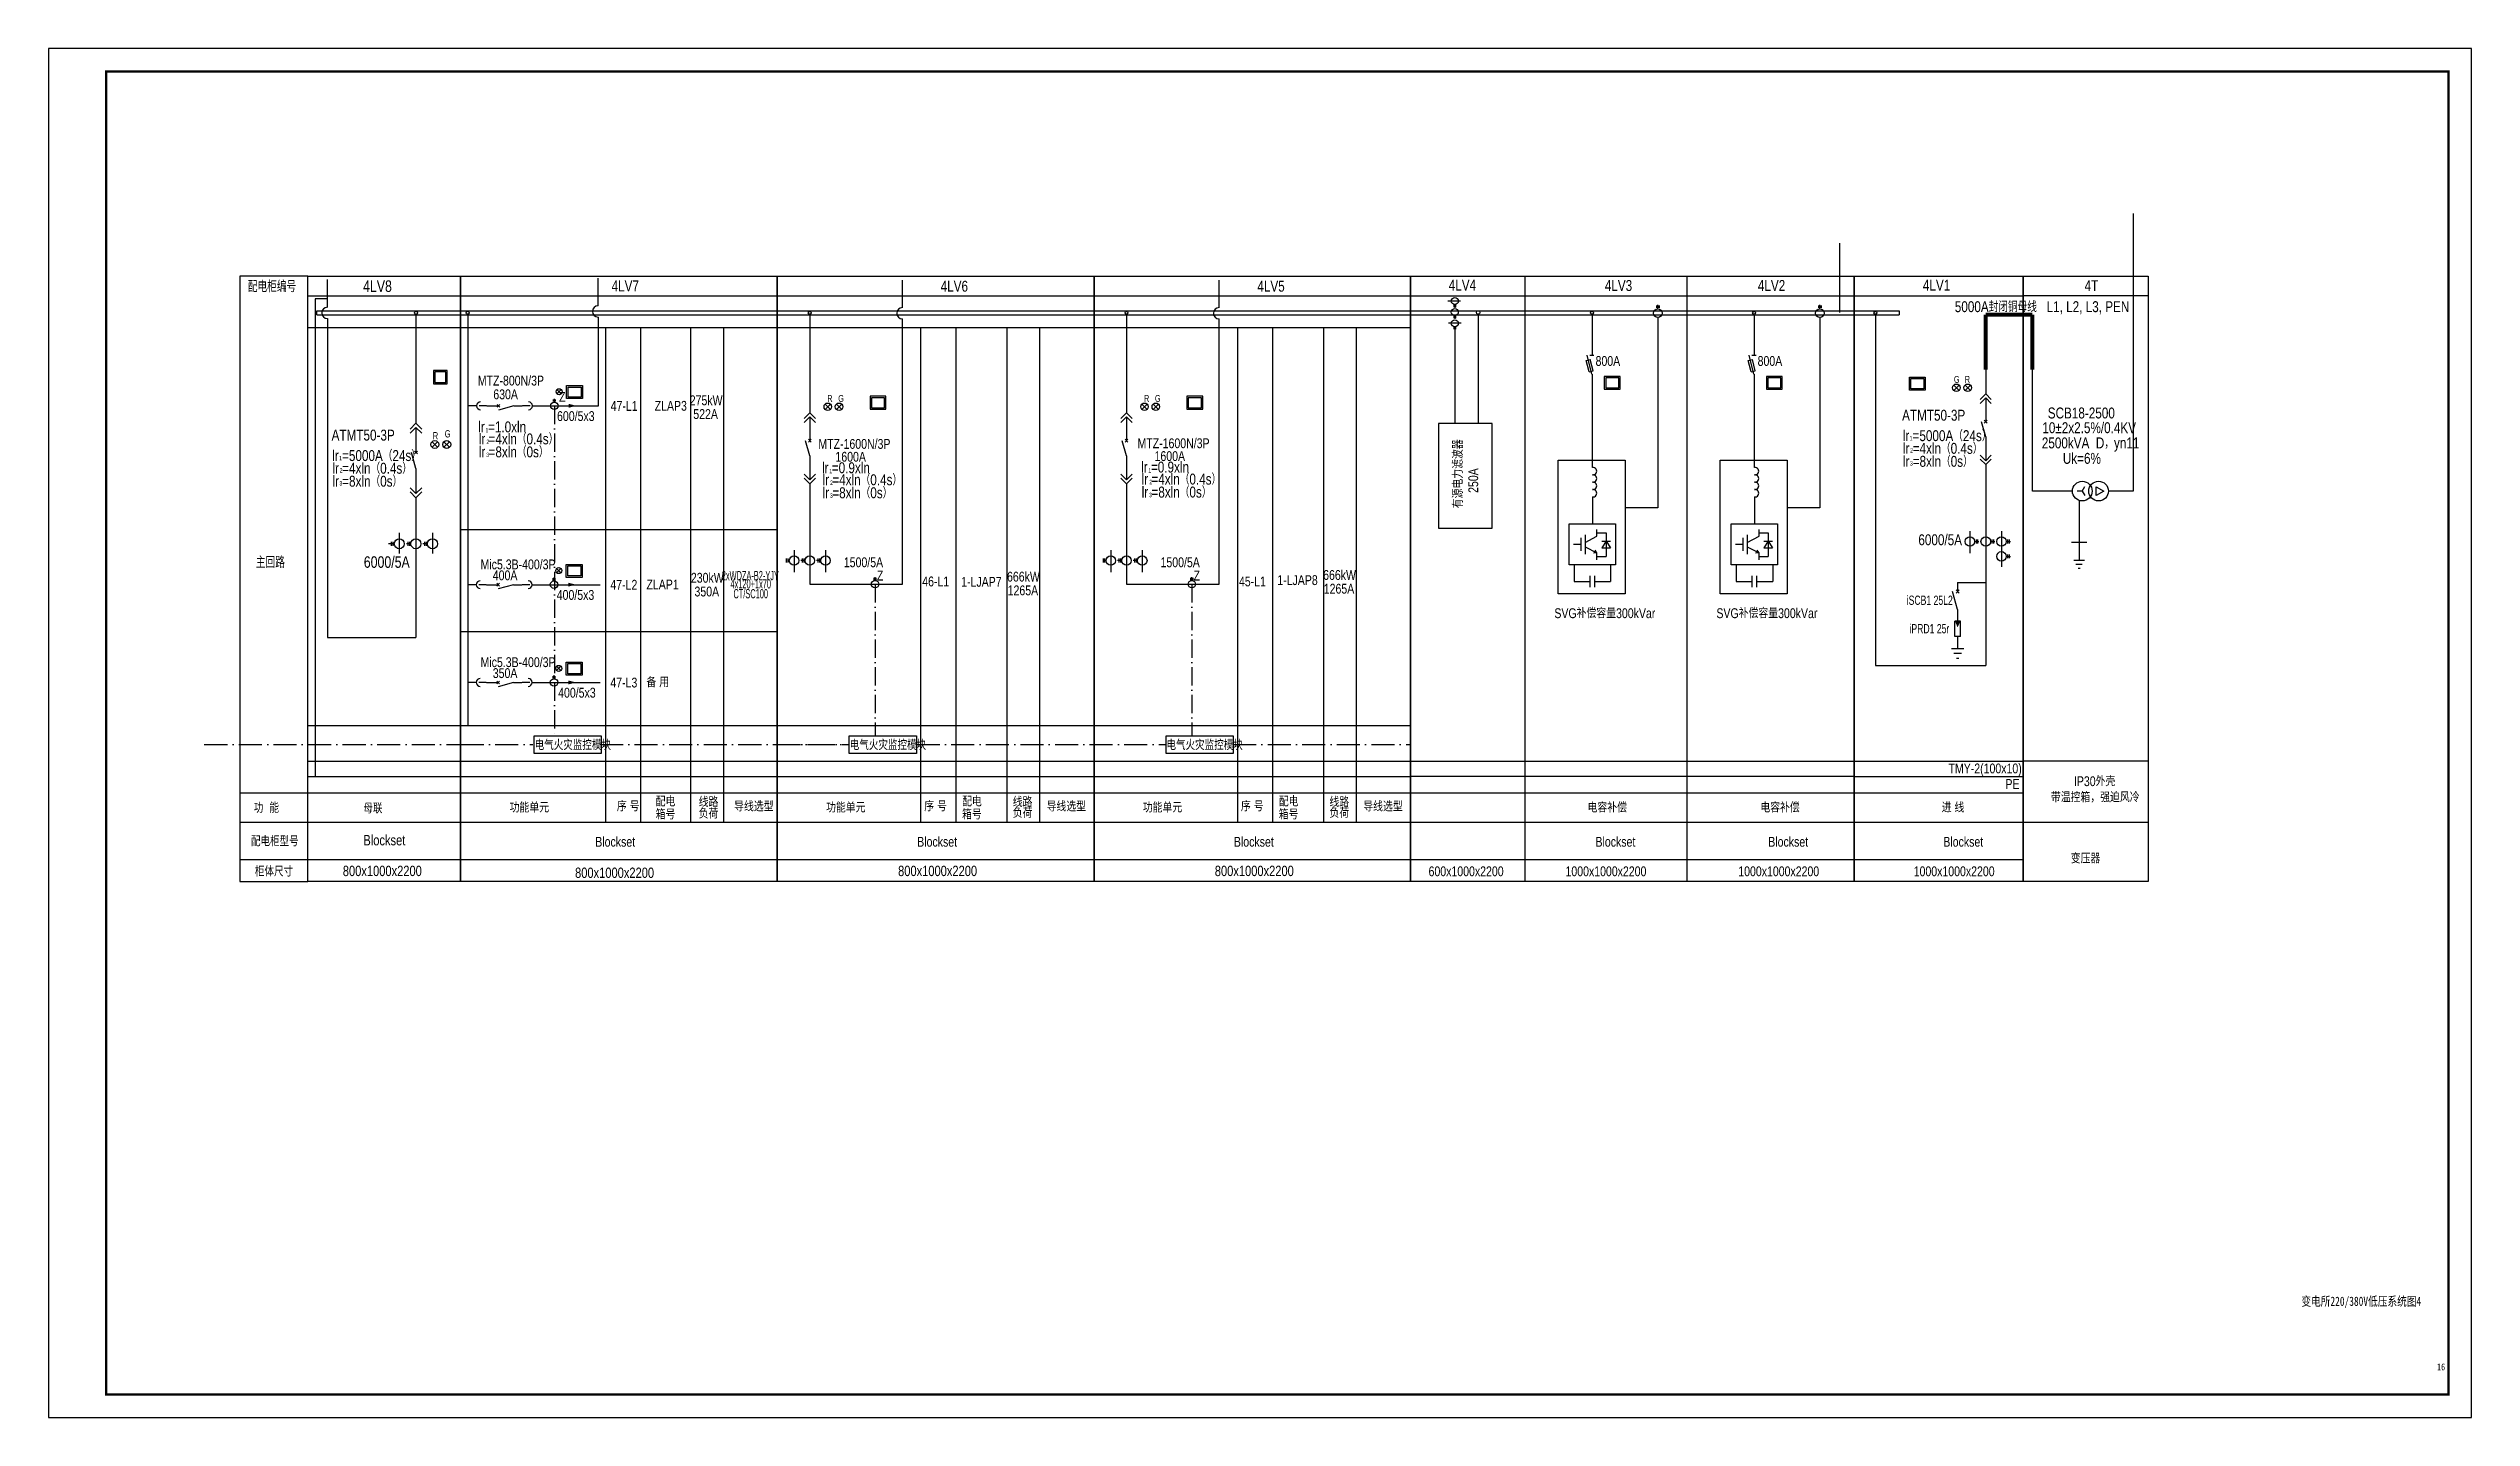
# Model space of a CAD drawing. Extents: x 562591 to 1355713, y 459382 to 835216.
# Drawn here: x 983254 to 1088354, y 709872 to 769272 of the extents above; entities that cross this region are included whole.
import ezdxf
from ezdxf.enums import TextEntityAlignment as Align

# ---------------------------------------------------------------- set-up
doc = ezdxf.new("R2010")
doc.units = 0
doc.header["$LTSCALE"] = 1000
doc.header["$MEASUREMENT"] = 0
doc.linetypes.add('CONTROL', pattern=[1.5, 1, -0.25, 0, -0.25])
for name, color, linetype in [('!电气', 4, 'Continuous'), ('CAPDI-TK2', 7, 'Continuous'), ('ELEC', 3, 'Continuous'), ('esocket', 4, 'Continuous'), ('etext', 3, 'Continuous'), ('NOTE', 7, 'Continuous'), ('TEL_TITLE', 7, 'Continuous'), ('动力平面导线层', 3, 'Continuous'), ('动力平面尺寸标注层', 4, 'Continuous'), ('标注-动力', 7, 'Continuous'), ('照明平面导线层', 1, 'Continuous'), ('照明平面设备层', 3, 'Continuous')]:
    doc.layers.add(name, color=color, linetype=linetype)
doc.styles.add('CAPDI-仿宋', font='', dxfattribs={"width": 0.75})
doc.styles.add('CAPDI-宋体', font='', dxfattribs={"width": 0.75})
doc.styles.add('denggao', font='jrs.shx', dxfattribs={"width": 0.7, "height": 400, "bigfont": 'hztxt.shx'})
doc.styles.add('hz', font='jrs.shx', dxfattribs={"width": 0.7, "bigfont": 'hztxt.shx'})
doc.styles.add('JRS', font='jrs.shx', dxfattribs={"width": 0.9, "bigfont": 'hztxt.shx'})
doc.styles.get('CAPDI-仿宋').set_extended_font_data('FangSong')
doc.styles.get('CAPDI-宋体').set_extended_font_data('SimSun')
doc.linetypes.add('接地线', pattern='A,500,[136,eesltype.shx,S=100,R=0,X=0,Y=0],500,-200,60,-200', length=1460)

msp = doc.modelspace()

# ---------------------------------------------------------------- texts
at = {"layer": '!电气', "color": 120, "style": 'denggao', "width": 0.8}
for p in [(1004342, 738831, 770), (1018010, 738831, 770), (1031747, 738831, 770)]:
    msp.add_text('电气火灾监控模块', height=450, dxfattribs=at).set_placement(p)
at = {"color": 7, "ltscale": 0.75, "style": 'hz', "width": 0.7}
for s, height, p in [('G', 299, (1065902, 754761)), ('R', 299, (1066371, 754761)), ('R', 299, (1017033, 753936)), ('G', 299, (1017509, 753936)), ('R', 299, (1030770, 753936)), ('G', 299, (1031246, 753936)), ('R', 315, (999925, 752311)), ('G', 315, (1000442, 752395)), ('1', 190, (1002210, 752613)), ('1', 190, (1017121, 750840)), ('1', 190, (1030963, 750869))]:
    msp.add_text(s, height=height, dxfattribs=at).set_placement(p)
at = {"color": 1, "style": 'CAPDI-仿宋', "width": 0.75}
msp.add_text('16', height=300, dxfattribs=at).set_placement((1087033, 711918), align=Align.CENTER)
at = {"layer": 'CAPDI-TK2', "style": 'CAPDI-宋体', "width": 0.75}
msp.add_text('变电所220/380V低压系统图4', height=400, dxfattribs=at).set_placement((1083572, 714718), align=Align.CENTER)
at = {"layer": 'etext', "style": 'hz', "width": 0.7}
msp.add_text('iSCB1 25L2', height=400, dxfattribs=at).set_placement((1063856, 745132, -6761167))
msp.add_text('iPRD1 25r', height=400, dxfattribs=at).set_placement((1064839, 744106, -6761167), align=Align.MIDDLE)
at = {"layer": '动力平面尺寸标注层', "color": 3, "width": 0.8}
for s, height, style, p in [('配电柜编号', 500, 'JRS', (991901, 758696)), ('4LV8', 500, 'JRS', (996901, 758709)), ('4LV7', 475, 'JRS', (1007679, 758730)), ('4LV6', 475, 'JRS', (1021953, 758718)), ('4LV5', 475, 'JRS', (1035690, 758718)), ('4LV4', 475, 'JRS', (1043991, 758768)), ('4LV3', 475, 'JRS', (1050760, 758748)), ('4LV2', 475, 'JRS', (1057399, 758748)), ('4LV1', 475, 'JRS', (1064557, 758762)), ('4T', 475, 'JRS', (1071570, 758741)), ('5000A封闭铜母线   L1, L2, L3, PEN', 475, 'JRS', (1065941, 757830)), ('800A', 427.5, 'denggao', (1050359, 755498)), ('800A', 427.5, 'denggao', (1057388, 755498)), ('MTZ-800N/3P', 427.5, 'denggao', (1001877, 754648)), ('630A', 427.5, 'denggao', (1002549, 754052)), ('Z', 428, 'denggao', (1005403, 753944)), ('47-L1', 427.5, 'denggao', (1007640, 753548)), ('ZLAP3', 427.5, 'denggao', (1009548, 753552)), ('ATMT50-3P', 475, 'JRS', (1063655, 753121)), ('SCB18-2500', 475, 'JRS', (1069973, 753218)), ('ATMT50-3P', 475, 'JRS', (995535, 752258)), ('lr =1.0xln ', 475, 'JRS', (1001898, 752615)), ('lr =4xln（0.4s）', 475, 'JRS', (1001919, 752094)), ('600/5x3', 427.5, 'denggao', (1005314, 753107)), ('lr =5000A（24s）', 475, 'JRS', (1063685, 752234)), ('10%%P2x2.5%%%/0.4KV', 475, 'JRS', (1069737, 752579)), ('lr =5000A（24s）', 475, 'JRS', (995566, 751371)), ('lr =8xln（0s）', 475, 'JRS', (1001920, 751531)), ('MTZ-1600N/3P', 427.5, 'denggao', (1016649, 751900)), ('1600A', 427.5, 'denggao', (1017389, 751342)), ('MTZ-1600N/3P', 427.5, 'denggao', (1030491, 751929)), ('1600A', 427.5, 'denggao', (1031231, 751371)), ('lr =4xln（0.4s）', 475, 'JRS', (1063691, 751684)), ('lr =8xln（0s）', 475, 'JRS', (1063692, 751121)), ('2500kVA  D，yn11', 475, 'JRS', (1069715, 751920)), ('Uk=6%%%', 475, 'JRS', (1070627, 751249)), ('lr =4xln（0.4s）', 475, 'JRS', (995571, 750821)), ('lr =8xln（0s）', 475, 'JRS', (995572, 750258)), ('lr =0.9xln ', 475, 'JRS', (1016808, 750842)), ('lr =4xln（0.4s）', 475, 'JRS', (1016830, 750320)), ('lr =0.9xln ', 475, 'JRS', (1030650, 750871)), ('lr =4xln（0.4s）', 475, 'JRS', (1030672, 750350)), ('lr =8xln（0s）', 475, 'JRS', (1016831, 749757)), ('lr =8xln（0s）', 475, 'JRS', (1030673, 749787)), ('主回路', 500, 'JRS', (992250, 746729)), ('6000/5A', 500, 'JRS', (996932, 746738)), ('6000/5A', 475, 'JRS', (1064360, 747717)), ('Mic5.3B-400/3P', 427.5, 'denggao', (1001996, 746673)), ('400A', 427.5, 'denggao', (1002527, 746198)), ('47-L2', 427.5, 'denggao', (1007626, 745788)), ('ZLAP1', 427.5, 'denggao', (1009192, 745802)), ('1500/5A', 427.5, 'denggao', (1017753, 746764)), ('Z', 428, 'denggao', (1019185, 746184)), ('46-L1', 427.5, 'denggao', (1021154, 745933)), ('1-LJAP7', 427.5, 'denggao', (1022843, 745917)), ('1500/5A', 427.5, 'denggao', (1031490, 746764)), ('Z', 428, 'denggao', (1032922, 746184)), ('45-L1', 427.5, 'denggao', (1034891, 745933)), ('1-LJAP8', 427.5, 'denggao', (1036554, 745990)), ('400/5x3', 427.5, 'denggao', (1005300, 745348)), ('SVG补偿容量300kVar', 427.5, 'denggao', (1048572, 744555)), ('SVG补偿容量300kVar', 427.5, 'denggao', (1055601, 744555)), ('Mic5.3B-400/3P', 427.5, 'denggao', (1001996, 742431)), ('350A', 427.5, 'denggao', (1002527, 741956)), ('备 用', 427.5, 'denggao', (1009192, 741560)), ('400/5x3', 427.5, 'denggao', (1005362, 741106)), ('47-L3', 427.5, 'denggao', (1007626, 741546)), ('TMY-2(100x10)', 427.5, 'denggao', (1065668, 737820)), ('配电', 427.5, 'denggao', (1009592, 736386)), ('线路', 427.5, 'denggao', (1011456, 736363)), ('配电', 427.5, 'denggao', (1022881, 736386)), ('线路', 427.5, 'denggao', (1025080, 736363)), ('配电', 427.5, 'denggao', (1036618, 736386)), ('线路', 427.5, 'denggao', (1038817, 736363)), ('PE', 427.5, 'denggao', (1068138, 737145)), ('带温控箱，强迫风冷', 427.5, 'denggao', (1070110, 736570)), ('IP30外壳', 427.5, 'denggao', (1071108, 737266)), ('功  能', 450, 'denggao', (992158, 736106)), ('母联', 450, 'denggao', (996914, 736082)), ('功能单元', 427.5, 'denggao', (1003258, 736123)), ('序 号', 427.5, 'denggao', (1007909, 736178)), ('箱号', 427.5, 'denggao', (1009592, 735823)), ('负荷', 427.5, 'denggao', (1011456, 735860)), ('导线选型', 427.5, 'denggao', (1012995, 736170)), ('功能单元', 427.5, 'denggao', (1016982, 736123)), ('序 号', 427.5, 'denggao', (1021242, 736178)), ('箱号', 427.5, 'denggao', (1022881, 735823)), ('负荷', 427.5, 'denggao', (1025080, 735890)), ('导线选型', 427.5, 'denggao', (1026547, 736170)), ('功能单元', 427.5, 'denggao', (1030719, 736123)), ('序 号', 427.5, 'denggao', (1034979, 736178)), ('箱号', 427.5, 'denggao', (1036618, 735823)), ('负荷', 427.5, 'denggao', (1038817, 735890)), ('导线选型', 427.5, 'denggao', (1040284, 736170)), ('电容补偿', 427.5, 'denggao', (1050013, 736123)), ('电容补偿', 427.5, 'denggao', (1057507, 736123)), ('进 线', 427.5, 'denggao', (1065373, 736123)), ('配电柜型号', 450, 'denggao', (992038, 734656)), ('Blockset', 450, 'denggao', (996914, 734696)), ('Blockset', 427.5, 'denggao', (1006972, 734639)), ('Blockset', 427.5, 'denggao', (1020936, 734639)), ('Blockset', 427.5, 'denggao', (1034672, 734639)), ('Blockset', 427.5, 'denggao', (1050356, 734639)), ('Blockset', 427.5, 'denggao', (1057850, 734639)), ('Blockset', 427.5, 'denggao', (1065444, 734639)), ('柜体尺寸', 450, 'denggao', (992210, 733345)), ('800x1000x2200', 450, 'denggao', (996022, 733363)), ('800x1000x2200', 450, 'denggao', (1006096, 733283)), ('800x1000x2200', 450, 'denggao', (1020107, 733363)), ('800x1000x2200', 450, 'denggao', (1033844, 733363)), ('600x1000x2200', 427.5, 'denggao', (1043116, 733357)), ('1000x1000x2200', 427.5, 'denggao', (1049055, 733357)), ('1000x1000x2200', 427.5, 'denggao', (1056549, 733357)), ('1000x1000x2200', 427.5, 'denggao', (1064158, 733357)), ('变压器', 427.5, 'denggao', (1070972, 733912))]:
    msp.add_text(s, height=height, dxfattribs=dict(at, style=style)).set_placement(p)
at = {"layer": '动力平面尺寸标注层', "color": 3, "style": 'denggao'}
for s, height, width, p in [('275kW', 427.5, 0.8, (1011781, 754012)), ('522A', 427.5, 0.8, (1011758, 753408)), ('230kW', 427.5, 0.8, (1011832, 746314)), ('2xWDZA-B2-YJY', 400, 0.6, (1013699, 746402)), ('4x120+1x70', 400, 0.6, (1013715, 746042)), ('666kW', 427.5, 0.8, (1025543, 746364)), ('666kW', 427.5, 0.8, (1039255, 746436)), ('350A', 427.5, 0.8, (1011809, 745710)), ('CT/SC100', 400, 0.6, (1013715, 745622)), ('1265A', 427.5, 0.8, (1025520, 745760)), ('1265A', 427.5, 0.8, (1039231, 745832))]:
    msp.add_text(s, height=height, dxfattribs=dict(at, width=width)).set_placement(p, align=Align.MIDDLE)
at = {"layer": '动力平面尺寸标注层', "color": 3, "style": 'denggao', "width": 0.8}
for s, p in [('有源电力滤波器', (1044604, 749321, 0)), ('250A', (1045268, 749988, 0))]:
    msp.add_text(s, height=427.5, rotation=90, dxfattribs=at).set_placement(p)
at = {"layer": '标注-动力', "color": 7, "ltscale": 0.75, "style": 'hz', "width": 0.7}
for s, p in [('1', (995863, 751404)), ('3', (1002240, 751546)), ('2', (1002250, 752110)), ('1', (1063983, 752267)), ('2', (1064006, 751736)), ('3', (995876, 750309)), ('2', (995886, 750873)), ('2', (1017161, 750337)), ('2', (1031003, 750366)), ('3', (1063996, 751172)), ('3', (1017150, 749773)), ('3', (1030992, 749802))]:
    msp.add_text(s, height=190, dxfattribs=at).set_placement(p)

# ---------------------------------------------------------------- linework, layer by layer
at = {"layer": '!电气'}
for p, q in [((1014868, 733134), (1014868, 759397)), ((1047293, 759397), (1047293, 733134)), ((1047293, 759397), (1047293, 733134)), ((1054322, 759397), (1054322, 733134)), ((994502, 758542), (1042328, 758542)), ((1042328, 758542), (1061573, 758542)), ((1042328, 758542), (1061573, 758542)), ((1061573, 758542), (1068913, 758542)), ((1074333, 758542), (1068913, 758542)), ((994502, 757160), (1001131, 757160)), ((1001131, 757160), (1014868, 757160)), ((1007416, 757160), (1007416, 735699)), ((1008936, 757160), (1008936, 735699)), ((1011103, 757160), (1011103, 735699)), ((1012528, 757160), (1012528, 735699)), ((1014868, 757160), (1028605, 757160)), ((1021085, 757160), (1021085, 735699)), ((1022605, 757160), (1022605, 735699)), ((1024819, 757160), (1024820, 735699)), ((1026244, 757160), (1026245, 735699)), ((1028591, 757160), (1032558, 757160)), ((1032571, 757160), (1042328, 757160)), ((1034822, 757160), (1034822, 735699)), ((1036342, 757160), (1036342, 735699)), ((1038556, 757160), (1038556, 735699)), ((1039981, 757160), (1039981, 735699)), ((1028591, 752885), (1028605, 752885)), ((1028591, 750748), (1028605, 750748)), ((1001131, 748405), (1014868, 748405)), ((1001131, 743977), (1014868, 743977)), ((994502, 739904), (1001131, 739904)), ((1001131, 739904), (1028591, 739904)), ((1014868, 739904), (1042328, 739904)), ((994502, 738351), (1001131, 738351)), ((1001117, 738351), (1005084, 738351)), ((1001131, 738351), (1014868, 738351)), ((1005152, 738351), (1005165, 738351)), ((1014854, 738351), (1014854, 738351)), ((1014854, 738351), (1014854, 738351)), ((1014854, 738351), (1018821, 738351)), ((1014868, 738351), (1028605, 738351)), ((1014868, 738351), (1014868, 738351)), ((1014868, 738351), (1014868, 738351)), ((1018821, 738351), (1018834, 738351)), ((1028591, 738351), (1028591, 738351)), ((1028591, 738351), (1028591, 738351)), ((1028591, 738351), (1032558, 738351)), ((1032558, 738351), (1032571, 738351)), ((1032571, 738351), (1042328, 738351)), ((1042328, 738351), (1061573, 738351)), ((1061573, 738351), (1068913, 738351)), ((1074333, 738351), (1068913, 738351)), ((991551, 736982), (1001131, 736982)), ((1001117, 736982), (1005084, 736982)), ((1001131, 736982), (1014868, 736982)), ((1014379, 736982), (1014379, 736982)), ((1014379, 736982), (1014379, 736982)), ((1014854, 736982), (1014854, 736982)), ((1014854, 736982), (1014854, 736982)), ((1014854, 736982), (1018821, 736982)), ((1014868, 736982), (1028605, 736982)), ((1018821, 736982), (1018834, 736982)), ((1028591, 736982), (1028591, 736982)), ((1028591, 736982), (1028591, 736982)), ((1028591, 736982), (1032558, 736982)), ((1032558, 736982), (1032571, 736982)), ((1032571, 736982), (1042328, 736982)), ((1042328, 736982), (1061573, 736982)), ((1042328, 736982), (1042341, 736982)), ((1061573, 736982), (1068913, 736982)), ((991551, 735699), (1001131, 735699)), ((1001131, 735699), (1014868, 735699)), ((1014868, 735699), (1028605, 735699)), ((1018821, 735699), (1018834, 735699)), ((1028591, 735699), (1032558, 735699)), ((1032558, 735699), (1032571, 735699)), ((1032571, 735699), (1042328, 735699)), ((1042328, 735699), (1061573, 735699)), ((1061573, 735699), (1068913, 735699)), ((1068913, 735699), (1074333, 735699)), ((991551, 734076), (1001129, 734076)), ((1001131, 734076), (1014868, 734076)), ((1014379, 734076), (1014379, 734076)), ((1014379, 734076), (1014379, 734076)), ((1014868, 734076), (1028605, 734076)), ((1028591, 734076), (1028591, 734076)), ((1028591, 734076), (1028591, 734076)), ((1028591, 734076), (1042328, 734076)), ((1042328, 734076), (1061573, 734076)), ((1061573, 734076), (1068913, 734076))]:
    msp.add_line(p, q, dxfattribs=at)
for points in [[(994502, 759397), (991551, 759397), (991551, 733134), (994502, 733134)], [(994502, 759397), (1001131, 759397), (1001131, 733134), (994502, 733134)], [(1001131, 759397), (1014868, 759397), (1014868, 733134), (1001131, 733134)], [(1014868, 759397), (1028605, 759397), (1028605, 733134), (1014868, 733134)], [(1028605, 759397), (1028605, 759397), (1028605, 733134), (1028605, 733134)], [(1028605, 759397), (1028605, 759397), (1028605, 733134), (1028605, 733134)], [(1028605, 759397), (1042328, 759397), (1042328, 733134), (1028605, 733134)], [(1028605, 759397), (1028605, 759397), (1028605, 733134), (1028605, 733134)], [(1042328, 759397), (1061573, 759397), (1061573, 733134), (1042328, 733134)], [(1042328, 759397), (1061573, 759397), (1061573, 733134), (1042328, 733134)], [(1042328, 759397), (1042328, 759397), (1042328, 733134), (1042328, 733134)], [(1061573, 759397), (1068913, 759397), (1068913, 733134), (1061573, 733134)], [(1068913, 759397), (1074333, 759397), (1074333, 733134), (1068913, 733134)]]:
    msp.add_lwpolyline(points, close=True, dxfattribs=at)
at = {"layer": '!电气', "color": 1}
msp.add_lwpolyline([(1045870, 753001), (1043549, 753001), (1043549, 748453), (1045870, 748453)], close=True, dxfattribs=at)
at = {"color": 4, "ltscale": 0.3}
for p, q in [((994899, 757717), (994899, 757888)), ((994899, 757888), (1042328, 757888)), ((1042328, 757888), (1061573, 757888)), ((1061573, 757888), (1061573, 757888)), ((1061573, 757888), (1063522, 757888)), ((1063522, 757888), (1063522, 757717)), ((994899, 757717), (1042328, 757717)), ((1042328, 757717), (1061573, 757717)), ((1061573, 757717), (1061573, 757717)), ((1061573, 757717), (1063522, 757717))]:
    msp.add_line(p, q, dxfattribs=at)
at = {"color": 7, "ltscale": 0.3}
for p, q in [((1067039, 754042), (1067281, 754284)), ((1067039, 753871), (1067281, 754113)), ((1067523, 754042), (1067281, 754284)), ((1067523, 753871), (1067281, 754113)), ((998937, 752756), (999192, 753010)), ((998937, 752576), (999192, 752830)), ((999446, 752756), (999192, 753010)), ((999446, 752576), (999192, 752830)), ((1016035, 753217), (1016277, 753458)), ((1016035, 753046), (1016277, 753287)), ((1016519, 753217), (1016277, 753458)), ((1016519, 753046), (1016277, 753287)), ((1029772, 753217), (1030014, 753458)), ((1029772, 753046), (1030014, 753287)), ((1030256, 753217), (1030014, 753458)), ((1030256, 753046), (1030014, 753287)), ((1067281, 752421), (1067094, 753079)), ((1067341, 753018), (1067220, 753139)), ((1067341, 753139), (1067220, 753018)), ((999192, 751050), (998995, 751742)), ((999128, 751678), (999255, 751805)), ((999128, 751805), (999255, 751678)), ((1016277, 751596), (1016090, 752254)), ((1016217, 752193), (1016338, 752314)), ((1016217, 752314), (1016338, 752193)), ((1030014, 751596), (1029827, 752254)), ((1029954, 752193), (1030075, 752314)), ((1029954, 752314), (1030075, 752193)), ((1067039, 751627), (1067281, 751385)), ((1067523, 751627), (1067281, 751385)), ((1016035, 750802), (1016277, 750560)), ((1016035, 750631), (1016277, 750389)), ((1016519, 750802), (1016277, 750560)), ((1016519, 750631), (1016277, 750389)), ((1029772, 750802), (1030014, 750560)), ((1029772, 750631), (1030014, 750389)), ((1030256, 750802), (1030014, 750560)), ((1030256, 750631), (1030014, 750389)), ((1067039, 751456), (1067281, 751214)), ((1067523, 751456), (1067281, 751214)), ((998937, 750214), (999192, 749959)), ((998937, 750034), (999192, 749779)), ((999446, 750214), (999192, 749959)), ((999446, 750034), (999192, 749779)), ((1071564, 747057), (1071103, 747057)), ((1071471, 746882), (1071195, 746882)), ((1071373, 746708), (1071290, 746708))]:
    msp.add_line(p, q, dxfattribs=at)
at = {"color": 1, "ltscale": 0.3}
for p, q in [((1066064, 746101), (1066064, 745705)), ((1066064, 746101), (1067281, 746101)), ((1066064, 744936), (1066064, 744429)), ((1066064, 743763), (1066064, 743233))]:
    msp.add_line(p, q, dxfattribs=at)
at = {"color": 0, "ltscale": 0.3}
for p, q in [((1066184, 744429), (1065944, 744429)), ((1065944, 743763), (1065944, 744429)), ((1066184, 743763), (1066184, 744429)), ((1066184, 743763), (1065944, 743763))]:
    msp.add_line(p, q, dxfattribs=at)
at = {"color": 3, "ltscale": 0.3}
for p, q in [((1065794, 743233), (1066333, 743233)), ((1065902, 743029), (1066225, 743029)), ((1066017, 742825), (1066115, 742825))]:
    msp.add_line(p, q, dxfattribs=at)
at = {"color": 4, "ltscale": 0.3}
for centre in [(1001438, 757804), (1016277, 757804), (1030014, 757804)]:
    msp.add_circle(centre, 64.1, dxfattribs=at)
at = {"color": 0, "ltscale": 0.3}
msp.add_solid([(1065944, 744429), (1066183, 744429), (1066064, 744154), (1066183, 744429)], dxfattribs=at)
at = {"layer": 'ELEC', "color": 0}
for p, q in [((1066064, 744936), (1065845, 745705)), ((1066134, 745634), (1065993, 745776)), ((1066134, 745776), (1065993, 745634))]:
    msp.add_line(p, q, dxfattribs=at)
at = {"layer": 'esocket'}
for points in [[(1004321, 739454), (1007231, 739454), (1007231, 738685), (1004321, 738685)], [(1017990, 739454), (1020900, 739454), (1020900, 738685), (1017990, 738685)], [(1031727, 739454), (1034637, 739454), (1034637, 738685), (1031727, 738685)]]:
    msp.add_lwpolyline(points, close=True, dxfattribs=at)
at = {"layer": 'NOTE'}
msp.add_circle((999192, 757803), 67.5, dxfattribs=at)
at = {"layer": 'TEL_TITLE'}
msp.add_lwpolyline([(983254, 709872), (1088354, 709872), (1088354, 769272), (983254, 769272)], close=True, dxfattribs=at)
at = {"layer": 'TEL_TITLE', "const_width": 100}
msp.add_lwpolyline([(985754, 710872), (1087354, 710872), (1087354, 768272), (985754, 768272)], close=True, dxfattribs=at)
at = {"layer": '动力平面导线层', "linetype": '接地线', "ltscale": 0.01}
msp.add_line((1071333, 749662), (1071333, 747057), dxfattribs=at)
at = {"layer": '动力平面导线层', "linetype": '接地线', "ltscale": 0.002}
for p, q in [((994502, 737677), (1042328, 737677)), ((1061573, 737677), (1042328, 737677)), ((1061573, 737677), (1068913, 737677))]:
    msp.add_line(p, q, dxfattribs=at)
msp.add_lwpolyline([(995353, 758407), (994816, 758407), (994816, 737677)], dxfattribs=at)
at = {"layer": '动力平面尺寸标注层', "color": 3}
for p, q in [((1060935, 760823), (1060935, 757813)), ((1071008, 747852), (1071671, 747852))]:
    msp.add_line(p, q, dxfattribs=at)
at = {"layer": '标注-动力', "ltscale": 0.3}
for p, q in [((1044317, 758116), (1044191, 758116)), ((1044317, 758065), (1044191, 758065)), ((1044254, 758160), (1044254, 758022)), ((1053141, 758091), (1052984, 758091)), ((1053141, 758028), (1052984, 758028)), ((1053062, 757973), (1053062, 758145)), ((1060170, 758091), (1060012, 758091)), ((1060170, 758028), (1060012, 758028)), ((1060091, 757973), (1060091, 758145)), ((1044317, 757638), (1044191, 757638)), ((1044317, 757588), (1044191, 757588)), ((1044317, 757155), (1044191, 757155)), ((1044317, 757104), (1044191, 757104)), ((1044254, 757682), (1044254, 757545)), ((1044254, 757199), (1044254, 757061)), ((1049956, 755737), (1050131, 755782)), ((1050083, 755238), (1049956, 755737)), ((1050199, 755145), (1049991, 755969)), ((1050109, 755960), (1050289, 755960)), ((1050257, 755283), (1050131, 755782)), ((1056985, 755737), (1057160, 755782)), ((1057112, 755238), (1056985, 755737)), ((1057228, 755145), (1057020, 755969)), ((1057138, 755960), (1057318, 755960)), ((1057286, 755283), (1057160, 755782)), ((1050083, 755238), (1050257, 755283)), ((1057112, 755238), (1057286, 755283)), ((1066125, 754665), (1065893, 754433)), ((1066125, 754433), (1065893, 754665)), ((1066617, 754433), (1066385, 754665)), ((1066617, 754665), (1066385, 754433)), ((1002836, 753706), (1002715, 753827)), ((1002715, 753706), (1002836, 753827)), ((1003433, 753767), (1002775, 753580)), ((1005130, 754030), (1005265, 754030)), ((1005130, 753976), (1005265, 753976)), ((1005197, 753928), (1005197, 754076)), ((1005311, 754469), (1005497, 754284)), ((1005311, 754284), (1005497, 754469)), ((1016941, 753608), (1017173, 753840)), ((1016941, 753840), (1017173, 753608)), ((1017432, 753840), (1017665, 753608)), ((1017432, 753608), (1017665, 753840)), ((1030678, 753608), (1030910, 753840)), ((1030678, 753840), (1030910, 753608)), ((1031169, 753840), (1031402, 753608)), ((1031169, 753608), (1031402, 753840)), ((999891, 751966), (1000135, 752210)), ((999891, 752210), (1000135, 751966)), ((1000408, 752210), (1000652, 751966)), ((1000408, 751966), (1000652, 752210)), ((1050205, 751404), (1050205, 751090)), ((1057234, 751404), (1057234, 751090)), ((1050220, 749813), (1050220, 749228)), ((1057249, 749813), (1057249, 749228)), ((1050220, 749228), (1050220, 748648)), ((1050421, 748110), (1050421, 748405)), ((1057249, 749228), (1057249, 748648)), ((1057449, 748110), (1057449, 748405)), ((998256, 747781), (998009, 747781)), ((998121, 747871), (998121, 747691)), ((998193, 747871), (998193, 747691)), ((998976, 747781), (998779, 747781)), ((998841, 747871), (998841, 747691)), ((998913, 747871), (998913, 747691)), ((999696, 747781), (999499, 747781)), ((999561, 747871), (999561, 747691)), ((999633, 747871), (999633, 747691)), ((1049722, 747746), (1049405, 747746)), ((1049722, 748034), (1049722, 747475)), ((1049912, 748168), (1049912, 747324)), ((1049912, 747838), (1050421, 748110)), ((1049912, 747654), (1050421, 747382)), ((1050421, 747382), (1050273, 747381)), ((1050421, 747382), (1050340, 747505)), ((1050421, 748258), (1050819, 748258)), ((1050421, 747087), (1050421, 747382)), ((1050635, 747894), (1051002, 747894)), ((1050819, 747894), (1050635, 747598)), ((1050635, 747598), (1051002, 747598)), ((1050819, 748258), (1050819, 747234)), ((1050819, 747894), (1051002, 747598)), ((1056750, 747746), (1056433, 747746)), ((1056750, 748034), (1056750, 747475)), ((1056941, 748168), (1056941, 747324)), ((1056941, 747838), (1057449, 748110)), ((1056941, 747654), (1057449, 747382)), ((1057449, 747382), (1057302, 747381)), ((1057449, 747382), (1057368, 747505)), ((1057449, 748258), (1057848, 748258)), ((1057449, 747087), (1057449, 747382)), ((1057664, 747894), (1058031, 747894)), ((1057848, 747894), (1057664, 747598)), ((1057664, 747598), (1058031, 747598)), ((1057848, 748258), (1057848, 747234)), ((1057848, 747894), (1058031, 747598)), ((1066802, 747880), (1066989, 747880)), ((1066862, 747965), (1066862, 747794)), ((1066930, 747965), (1066930, 747794)), ((1067486, 747880), (1067673, 747880)), ((1067546, 747965), (1067546, 747794)), ((1067614, 747965), (1067614, 747794)), ((1068170, 747880), (1068357, 747880)), ((1068230, 747965), (1068230, 747794)), ((1068230, 747321), (1068230, 747150)), ((1068298, 747965), (1068298, 747794)), ((1068298, 747321), (1068298, 747150)), ((1005116, 746270), (1005251, 746270)), ((1005116, 746216), (1005251, 746216)), ((1005184, 746169), (1005184, 746316)), ((1005297, 746710), (1005483, 746524)), ((1005297, 746524), (1005483, 746710)), ((1015259, 747140), (1015259, 746969)), ((1015328, 747140), (1015328, 746969)), ((1016072, 747055), (1015885, 747055)), ((1015943, 747140), (1015943, 746969)), ((1016012, 747140), (1016012, 746969)), ((1016756, 747055), (1016569, 747055)), ((1016627, 747140), (1016627, 746969)), ((1016696, 747140), (1016696, 746969)), ((1019042, 746292), (1019176, 746292)), ((1019042, 746238), (1019176, 746238)), ((1019109, 746191), (1019109, 746338)), ((1028996, 747140), (1028996, 746969)), ((1029065, 747140), (1029065, 746969)), ((1029809, 747055), (1029622, 747055)), ((1029680, 747140), (1029680, 746969)), ((1029749, 747140), (1029749, 746969)), ((1030493, 747055), (1030306, 747055)), ((1030364, 747140), (1030364, 746969)), ((1030433, 747140), (1030433, 746969)), ((1032779, 746292), (1032913, 746292)), ((1032779, 746238), (1032913, 746238)), ((1032846, 746191), (1032846, 746338)), ((1049426, 746866), (1049426, 746142)), ((1050108, 746391), (1050108, 745894)), ((1050315, 746391), (1050315, 745894)), ((1050421, 747234), (1050819, 747234)), ((1051014, 746866), (1051014, 746142)), ((1056455, 746866), (1056455, 746142)), ((1057137, 746391), (1057137, 745894)), ((1057343, 746391), (1057343, 745894)), ((1057449, 747234), (1057848, 747234)), ((1058043, 746866), (1058043, 746142)), ((1068170, 747236), (1068357, 747236)), ((1002822, 745947), (1002701, 746068)), ((1002701, 745947), (1002822, 746068)), ((1003419, 746007), (1002761, 745820)), ((1049426, 746142), (1050108, 746142)), ((1050315, 746142), (1051014, 746142)), ((1056455, 746142), (1057137, 746142)), ((1057343, 746142), (1058043, 746142)), ((1005116, 742028), (1005251, 742028)), ((1005184, 741927), (1005184, 742074)), ((1005297, 742468), (1005483, 742282)), ((1005297, 742282), (1005483, 742468)), ((1002822, 741705), (1002701, 741826)), ((1002701, 741705), (1002822, 741826)), ((1003419, 741765), (1002761, 741578)), ((1005116, 741974), (1005251, 741974))]:
    msp.add_line(p, q, dxfattribs=at)
at = {"layer": '标注-动力'}
for q in [(1071248, 750067), (1071584, 750261), (1071584, 749873)]:
    msp.add_line((1071472, 750067), q, dxfattribs=at)
at = {"layer": '标注-动力', "ltscale": 0.3}
for points in [[(1000554, 755303), (999955, 755303), (999955, 754718), (1000554, 754718)], [(1005730, 754641), (1006414, 754641), (1006414, 754085), (1005730, 754085)], [(1051422, 755045), (1050738, 755045), (1050738, 754490), (1051422, 754490)], [(1058451, 755045), (1057767, 755045), (1057767, 754490), (1058451, 754490)], [(1063976, 755005), (1064660, 755005), (1064660, 754449), (1063976, 754449)], [(1019582, 754179), (1018898, 754179), (1018898, 753623), (1019582, 753623)], [(1033319, 754179), (1032635, 754179), (1032635, 753623), (1033319, 753623)], [(1048734, 751414), (1051638, 751414), (1051638, 745612), (1048734, 745612)], [(1055763, 751414), (1058666, 751414), (1058666, 745612), (1055763, 745612)], [(1072407, 750061), (1072073, 749869), (1072073, 750254)], [(1005716, 746881), (1006400, 746881), (1006400, 746325), (1005716, 746325)], [(1005716, 742639), (1006400, 742639), (1006400, 742083), (1005716, 742083)]]:
    msp.add_lwpolyline(points, close=True, dxfattribs=at)
at = {"layer": '标注-动力', "ltscale": 0.3, "const_width": 59.8}
for points in [[(1002265, 753767), (1001923, 753767)], [(1003806, 753767), (1004148, 753767)], [(1002251, 746007), (1001909, 746007)], [(1003792, 746007), (1004134, 746007)], [(1002251, 741765), (1001909, 741765)], [(1003792, 741765), (1004134, 741765)]]:
    msp.add_lwpolyline(points, dxfattribs=at)
at = {"layer": '标注-动力', "ltscale": 0.3}
for points in [[(1005811, 753767, 173, 0, 0), (1006151, 753767, 0, 0, 0)], [(1005797, 746007, 173, 0, 0), (1006137, 746007, 0, 0, 0)], [(1005797, 741765, 173, 0, 0), (1006137, 741765, 0, 0, 0)]]:
    msp.add_lwpolyline(points, format="xyseb", dxfattribs=at)
for points in [[(1049219, 748648), (1051221, 748648), (1051221, 746866), (1049219, 746866), (1049219, 748648)], [(1056248, 748648), (1058250, 748648), (1058250, 746866), (1056248, 746866), (1056248, 748648)]]:
    msp.add_lwpolyline(points, dxfattribs=at)
for centre, radius in [((1044254, 758311), 151), ((1044254, 757834), 151), ((1045266, 757813), 75), ((1045266, 757813), 75), ((1050205, 757802), 64.1), ((1053062, 757784), 189), ((1057234, 757802), 64.1), ((1060091, 757784), 189), ((1062496, 757802), 64.1), ((1044254, 757350), 151), ((1066009, 754549), 164), ((1066501, 754549), 164), ((1005197, 753767), 162), ((1005404, 754377), 131), ((1017057, 753724), 164), ((1017548, 753724), 164), ((1030794, 753724), 164), ((1031285, 753724), 164), ((1000013, 752088), 173), ((1000530, 752088), 173), ((998472, 747781), 216), ((999192, 747781), 216), ((999912, 747781), 216), ((1066597, 747880), 205), ((1067281, 747880), 205), ((1067965, 747880), 205), ((1067965, 747236), 205), ((1005390, 746617), 131), ((1015593, 747055), 205), ((1016277, 747055), 205), ((1016961, 747055), 205), ((1029330, 747055), 205), ((1030014, 747055), 205), ((1030698, 747055), 205), ((1005184, 746007), 162), ((1019109, 746029), 162), ((1032846, 746029), 162), ((1005390, 742375), 131), ((1005184, 741765), 162)]:
    msp.add_circle(centre, radius, dxfattribs=at)
at = {"layer": '标注-动力'}
for centre in [(1071472, 750067), (1072176, 750067)]:
    msp.add_circle(centre, 428, dxfattribs=at)
at = {"layer": '标注-动力', "ltscale": 0.3}
for centre, radius, start, end in [((1001996, 753767), 171, 90, 270), ((1004075, 753767), 171, 270, 90), ((1050245, 750930), 162, 260.98292, 99.01708), ((1050245, 750611), 162, 260.98292, 99.01708), ((1050245, 750292), 162, 260.98292, 99.01708), ((1057274, 750930), 162, 260.98292, 99.01708), ((1057274, 750611), 162, 260.98292, 99.01708), ((1057274, 750292), 162, 260.98292, 99.01708), ((1050245, 749973), 162, 260.98292, 99.01708), ((1057274, 749973), 162, 260.98292, 99.01708), ((1001982, 746007), 171, 90, 270), ((1004061, 746007), 171, 270, 90), ((1001982, 741765), 171, 90, 270), ((1004061, 741765), 171, 270, 90)]:
    msp.add_arc(centre, radius, start, end, dxfattribs=at)
at = {"layer": '照明平面导线层'}
for p, q in [((1073683, 762114), (1073683, 750061)), ((995353, 758044), (995353, 759243)), ((1007097, 758106), (1007097, 759304)), ((1020292, 758027), (1020292, 759225)), ((1034029, 758027), (1034029, 759225)), ((1044495, 758311, 0), (1043947, 758311, 0)), ((995353, 757556), (995353, 743711)), ((999192, 757736), (999192, 753010)), ((1001438, 757740), (1001438, 743415)), ((1007108, 753767), (1007108, 757617)), ((1016277, 757740), (1016277, 753458)), ((1020292, 746029), (1020292, 757538)), ((1030014, 757740), (1030014, 753458)), ((1034029, 746029), (1034029, 757538)), ((1044527, 757350), (1043979, 757350)), ((1044254, 757061), (1044254, 753001)), ((1045266, 757737), (1045265, 753001)), ((1050205, 757734), (1050205, 755960)), ((1053062, 757595), (1053062, 749345)), ((1057234, 757734), (1057234, 755960)), ((1060091, 757595), (1060091, 749345)), ((1062496, 757738), (1062496, 742495)), ((1067281, 757717), (1067281, 754284)), ((1069306, 750061), (1069306, 757717)), ((1050205, 755140), (1050205, 751404)), ((1057234, 755140), (1057234, 751404)), ((1001825, 753767), (1001452, 753767)), ((1002265, 753767), (1002775, 753767)), ((1003433, 753767), (1003806, 753767)), ((1004246, 753767), (1005504, 753767)), ((1005504, 753767), (1007108, 753767)), ((1067281, 754113), (1067281, 753079)), ((999192, 752830), (999192, 751742)), ((1016277, 753287), (1016277, 752253)), ((1030014, 753287), (1030014, 752253)), ((1016277, 751596), (1016277, 750560)), ((1030014, 751596), (1030014, 750560)), ((1067281, 752421), (1067281, 751385)), ((999192, 751050), (999192, 749959)), ((1067281, 751214), (1067281, 742495)), ((999192, 749779), (999192, 743711)), ((1016277, 750389), (1016277, 746029)), ((1030014, 750389), (1030014, 746029)), ((1071045, 750061), (1069306, 750061)), ((1073683, 750061), (1072604, 750061)), ((1053062, 749345), (1051638, 749345)), ((1060091, 749345), (1058666, 749345)), ((1066597, 748327), (1066597, 747380)), ((1067965, 748327), (1067965, 746785)), ((998472, 748252), (998472, 747356)), ((999912, 748252), (999912, 747356)), ((1015593, 747502), (1015593, 746554)), ((1016961, 747502), (1016961, 746554)), ((1029330, 747502), (1029330, 746554)), ((1030698, 747502), (1030698, 746554)), ((1001811, 746007), (1001438, 746007)), ((1001438, 745553), (1001438, 739904)), ((1002251, 746007), (1002761, 746007)), ((1003419, 746007), (1003792, 746007)), ((1004232, 746007), (1005490, 746007)), ((1005490, 746007), (1007188, 746007)), ((1016277, 746029), (1020292, 746029)), ((1030014, 746029), (1034029, 746029)), ((995353, 743711), (999192, 743711)), ((1062496, 742495), (1067281, 742495)), ((1001811, 741765), (1001438, 741765)), ((1002251, 741765), (1002761, 741765)), ((1003419, 741765), (1003792, 741765)), ((1004232, 741765), (1005490, 741765)), ((1005490, 741765), (1007188, 741765))]:
    msp.add_line(p, q, dxfattribs=at)
at = {"layer": '照明平面导线层', "color": 3}
for points in [[(1000491, 755240), (1000018, 755240), (1000018, 754780), (1000491, 754780)], [(1051363, 754986), (1050798, 754986), (1050798, 754549), (1051363, 754549)], [(1058392, 754986), (1057827, 754986), (1057827, 754549), (1058392, 754549)], [(1064035, 754945), (1064600, 754945), (1064600, 754508), (1064035, 754508)], [(1005789, 754581), (1006354, 754581), (1006354, 754144), (1005789, 754144)], [(1019523, 754120), (1018958, 754120), (1018958, 753683), (1019523, 753683)], [(1033260, 754120), (1032694, 754120), (1032694, 753683), (1033260, 753683)], [(1005775, 746822), (1006341, 746822), (1006341, 746385), (1005775, 746385)], [(1005775, 742580), (1006341, 742580), (1006341, 742143), (1005775, 742143)]]:
    msp.add_lwpolyline(points, close=True, dxfattribs=at)
at = {"layer": '照明平面导线层'}
for centre in [(995353, 757800), (1007097, 757861), (1020292, 757782), (1034029, 757782)]:
    msp.add_arc(centre, 244, 90, 270, dxfattribs=at)
at = {"layer": '照明平面设备层', "color": 2, "linetype": 'CONTROL', "ltscale": 0.8}
for p, q in [((1005197, 753767), (1005197, 739454)), ((1019109, 746029), (1019109, 739454)), ((1032846, 746029), (1032846, 739454))]:
    msp.add_line(p, q, dxfattribs=at)
at = {"layer": '照明平面设备层', "color": 3, "linetype": 'CONTROL'}
for p, q in [((990014, 739069), (1001131, 739069)), ((1001131, 739069), (1004266, 739069)), ((1007176, 739069), (1017990, 739069)), ((1014868, 739069), (1018003, 739069)), ((1020913, 739069), (1031727, 739069)), ((1034637, 739069), (1042328, 739069))]:
    msp.add_line(p, q, dxfattribs=at)
at = {"layer": '照明平面设备层', "linetype": 'ByBlock', "const_width": 171}
for points in [[(1069306, 757717), (1067281, 757717)], [(1067281, 757717), (1067281, 755341)], [(1069306, 757717), (1069306, 755341)]]:
    msp.add_lwpolyline(points, dxfattribs=at)

msp.set_redraw_order([(e.dxf.handle, doc.entitydb.next_handle()) for e in msp.query("TEXT MTEXT ATTDEF DIMENSION ARC_DIMENSION")])  # texts and dimensions are drawn at this point

doc.saveas('drawing.dxf')
